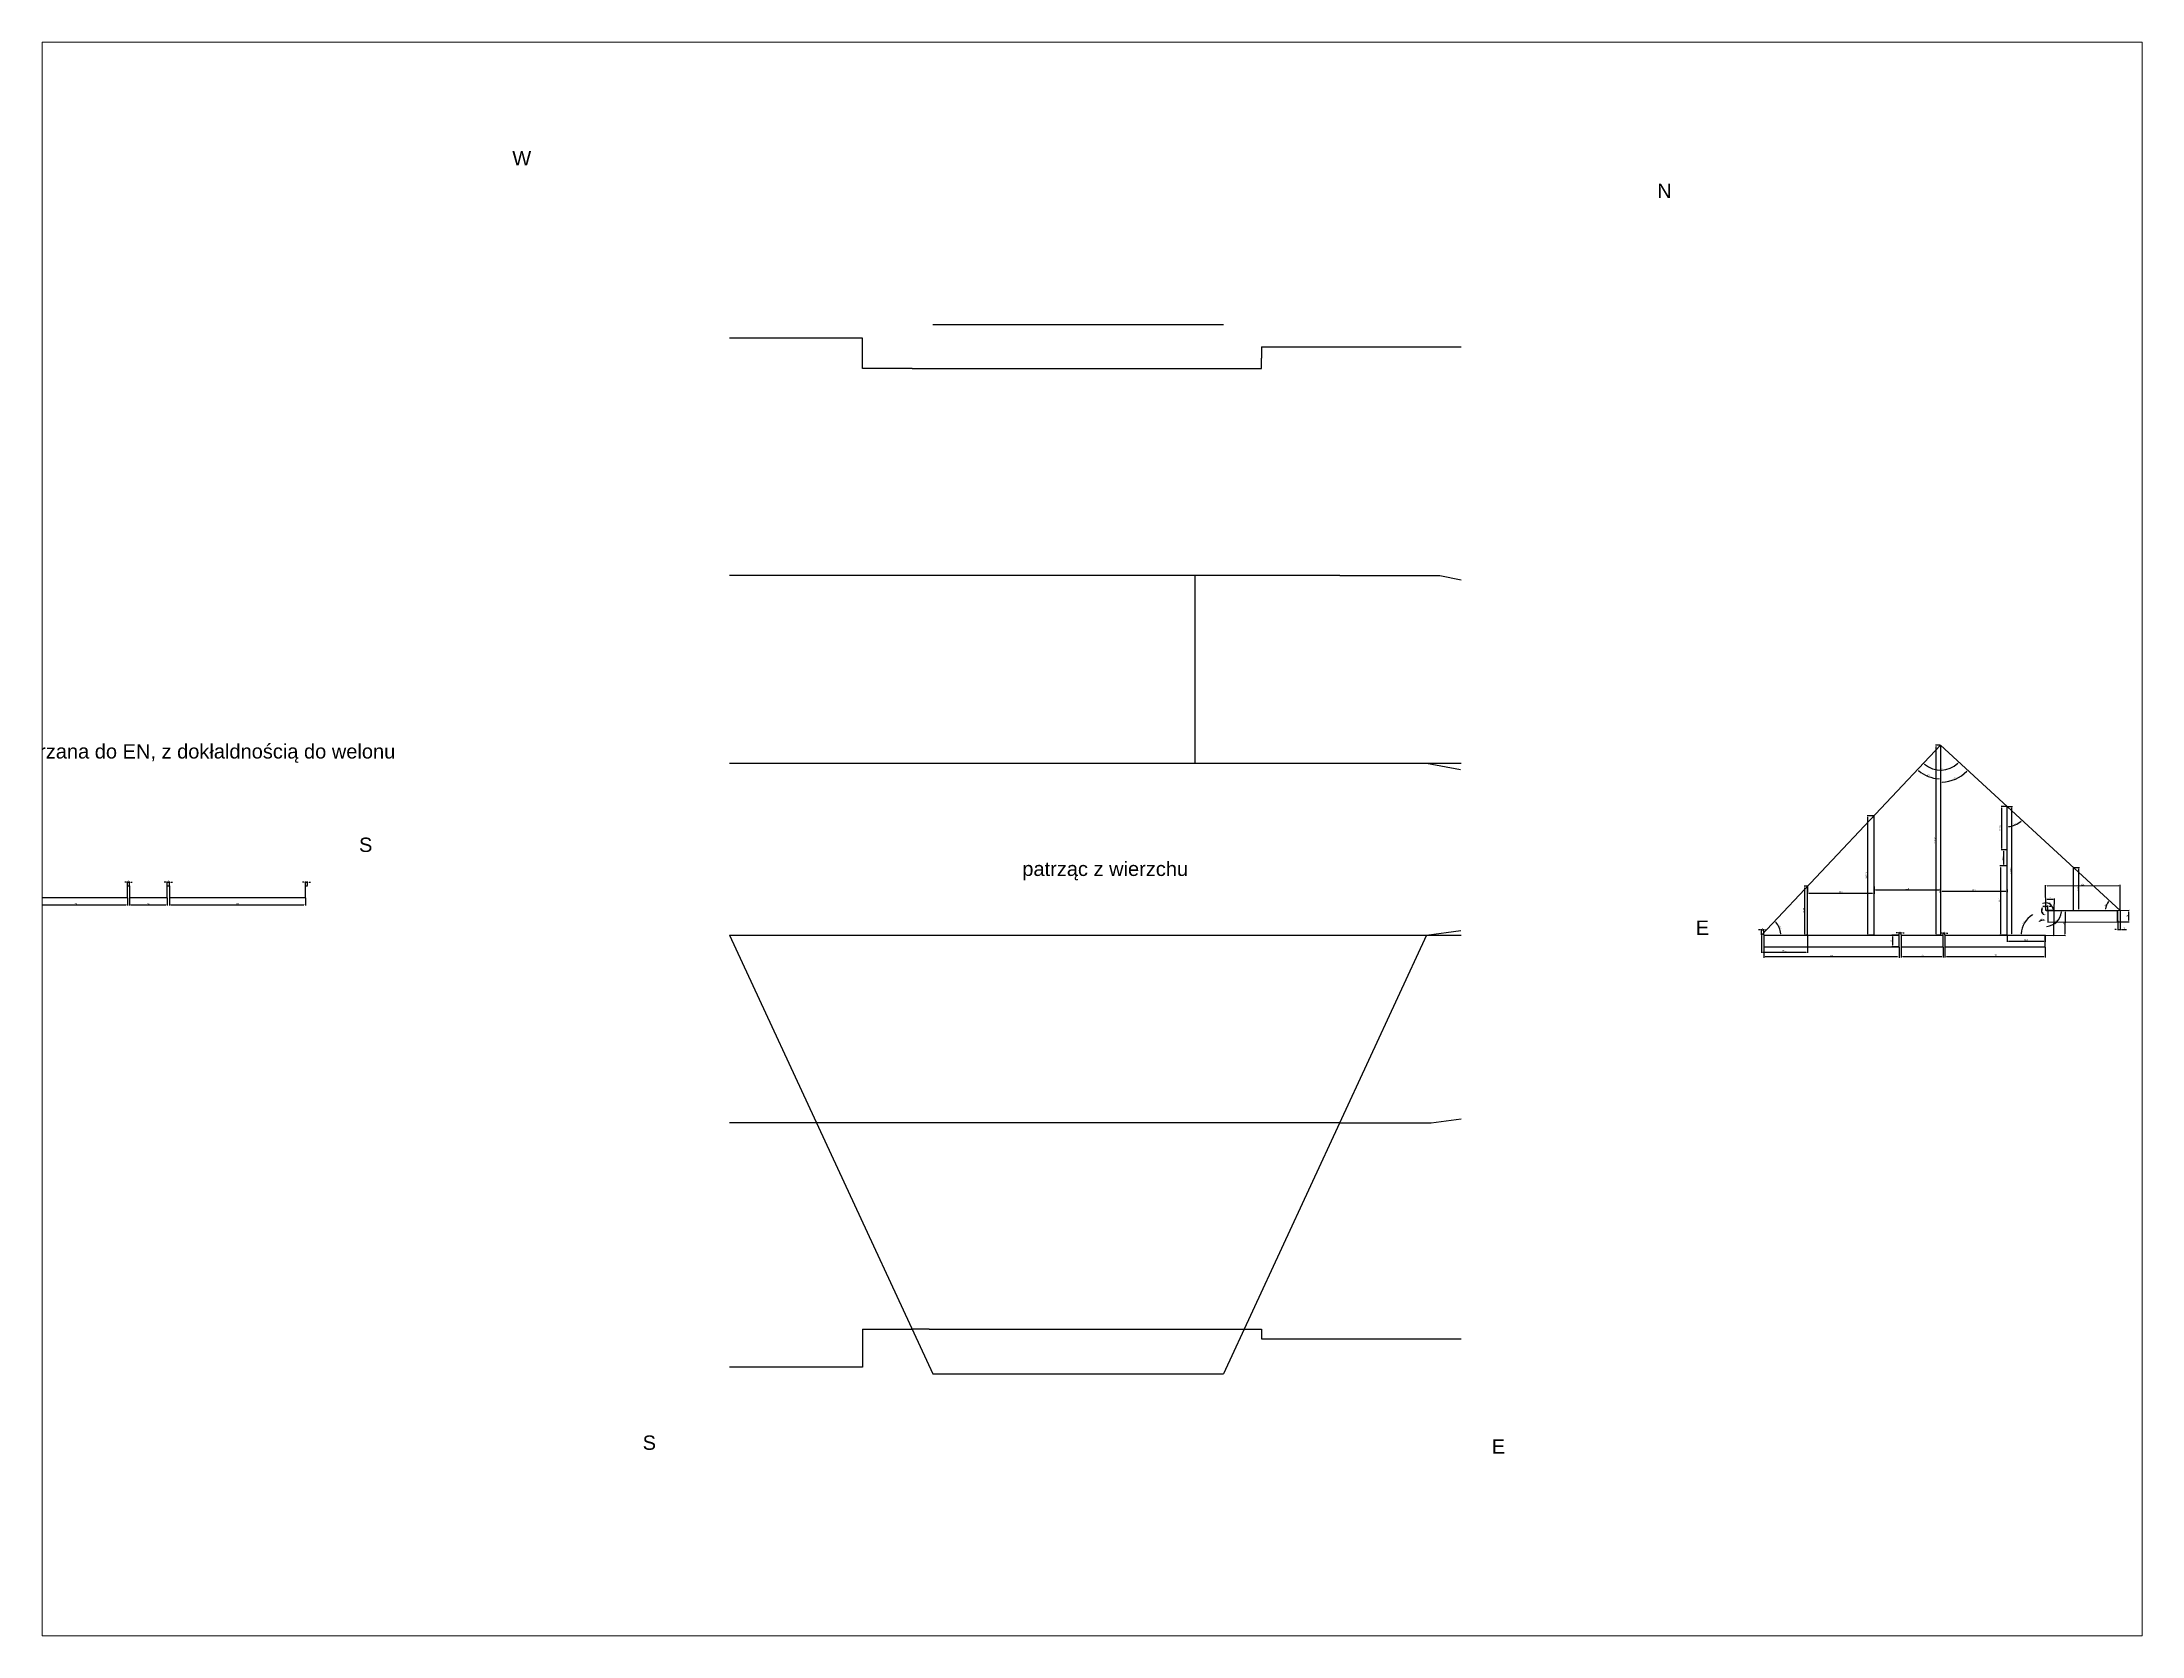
# Paper-space layout 'Layout2' of a CAD drawing. Header units: millimetres. Extents: x 26 to 231, y 20 to 176.
# The model-space entities are those that its viewports show. They can reach past a viewport. Long polylines and large blocks are cut down to what shows.
import ezdxf

# ---------------------------------------------------------------- set-up
doc = ezdxf.new("R2010")
doc.units = ezdxf.units.MM
for name, color, linetype in [('kalenica główna', 70, 'Continuous'), ('kalenice2', 130, 'Continuous'), ('linia zalamania', 84, 'Continuous'), ('literki', 7, 'Continuous')]:
    doc.layers.add(name, color=color, linetype=linetype)
for name, color, linetype, transparency in [('obecna przycieta szmata', 211, 'Continuous', 0.6), ('szwy5.e', 170, 'Continuous', 0.6), ('szwy5.e - wymiary', 150, 'Continuous', 0.6), ('szwy5.w', 170, 'Continuous', 0.6), ('szwy5.w-wymiary', 150, 'Continuous', 0.6)]:
    doc.layers.add(name, color=color, linetype=linetype, transparency=transparency)
doc.styles.get("Standard").update_dxf_attribs({"font": 'arial.ttf'})
doc.dimstyles.new('ISO-25', dxfattribs={"dimtxt": 2.5, "dimasz": 2.5, "dimexe": 1.25, "dimexo": 0.625, "dimtad": 1, "dimtxsty": 'Standard', "dimcen": 2.5, "dimadec": 0, "dimazin": 0, "dimtfac": 1, "dimtmove": 0, "dimatfit": 3, "dimfxl": 1, "dimarcsym": 0})

# ---------------------------------------------------------------- blocks, each defined once
blk = doc.blocks.new('*D203')
at = {"layer": 'szwy5.e - wymiary', "color": 0, "lineweight": -2, "transparency": 16777216}
blk.add_arc((2295, 0), 41.9, 122.2703, 176.5798, dxfattribs=at)
at = {"layer": 'szwy5.e - wymiary', "color": 0, "transparency": 16777216}
for points in [[(2272.4, 35.8), (2272.8, 35.1), (2274.8, 36.7)], [(2253.6, 2.5), (2252.8, 2.5), (2253.1, 0)]]:
    blk.add_solid(points, dxfattribs=at)
at = {"layer": 'szwy5.e - wymiary', "color": 0, "transparency": 16777216, "insert": (2257.3, 22.3), "char_height": 2.5, "attachment_point": 5, "rotation": 59.4251}
blk.add_mtext('61°', dxfattribs=at)
blk = doc.blocks.new('*D204')
at = {"layer": 'szwy5.e - wymiary', "color": 0, "lineweight": -2, "transparency": 16777216}
blk.add_arc((2295, 0), 26.3, 94.4434, 113.3933, dxfattribs=at)
at = {"layer": 'szwy5.e - wymiary', "color": 0, "transparency": 16777216}
for points in [[(2284.8, 23.7), (2284.4, 24.5), (2282.3, 23)], [(2293, 26.6), (2293, 25.8), (2295.5, 26.3)]]:
    blk.add_solid(points, dxfattribs=at)
at = {"layer": 'szwy5.e - wymiary', "color": 0, "transparency": 16777216, "insert": (2288.2, 27.3), "char_height": 2.5, "attachment_point": 5, "rotation": 13.9183}
blk.add_mtext('30°', dxfattribs=at)
blk = doc.blocks.new('*D205')
at = {"layer": 'szwy5.e - wymiary', "color": 0, "lineweight": -2, "transparency": 16777216}
blk.add_arc((2295.8, 43), 7.47, 141.7213, 249.709, dxfattribs=at)
at = {"layer": 'szwy5.e - wymiary', "color": 0, "transparency": 16777216}
for points in [[(2289.6, 47.9), (2290.2, 47.3), (2291.8, 49.3)], [(2293.2, 36.4), (2293.1, 35.6), (2295.6, 35.5)]]:
    blk.add_solid(points, dxfattribs=at)
at = {"layer": 'szwy5.e - wymiary', "color": 0, "transparency": 16777216, "insert": (2290.4, 41.5), "char_height": 2.5, "attachment_point": 5, "rotation": 285.7151}
blk.add_mtext('147°', dxfattribs=at)
blk = doc.blocks.new('*D206')
at = {"layer": 'szwy5.e - wymiary', "color": 0, "lineweight": -2, "transparency": 16777216}
blk.add_arc((2295.8, 43), 13.3, 10.9513, 111.6434, dxfattribs=at)
at = {"layer": 'szwy5.e - wymiary', "color": 0, "transparency": 16777216}
for points in [[(2291.1, 55), (2290.7, 55.7), (2288.6, 54.2)], [(2309.2, 45.6), (2308.4, 45.5), (2309, 43)]]:
    blk.add_solid(points, dxfattribs=at)
at = {"layer": 'szwy5.e - wymiary', "color": 0, "transparency": 16777216, "insert": (2303, 56.3), "char_height": 2.5, "attachment_point": 5, "rotation": 331.2974}
blk.add_mtext('122°', dxfattribs=at)
blk = doc.blocks.new('*D208')
at = {"layer": 'szwy5.e - wymiary', "color": 0, "lineweight": -2, "transparency": 16777216}
blk.add_arc((2425.8, 43.3), 25.5, 143.0363, 174.526, dxfattribs=at)
at = {"layer": 'szwy5.e - wymiary', "color": 0, "transparency": 16777216}
for points in [[(2400.8, 45.7), (2400, 45.8), (2400.3, 43.3)], [(2405.1, 58.9), (2405.7, 58.4), (2407, 60.6)]]:
    blk.add_solid(points, dxfattribs=at)
at = {"layer": 'szwy5.e - wymiary', "color": 0, "transparency": 16777216, "insert": (2400.2, 53.2), "char_height": 2.5, "attachment_point": 5, "rotation": 68.7811}
blk.add_mtext('43°', dxfattribs=at)
blk = doc.blocks.new('*D209')
at = {"layer": 'szwy5.e - wymiary', "color": 0, "lineweight": -2, "transparency": 16777216}
blk.add_arc((1800, 0), 33.9, 4.2294, 42.4415, dxfattribs=at)
at = {"layer": 'szwy5.e - wymiary', "color": 0, "transparency": 16777216}
for points in [[(1824.7, 22.6), (1825.3, 23.2), (1823.2, 24.6)], [(1834.2, 2.5), (1833.4, 2.5), (1833.9, 0)]]:
    blk.add_solid(points, dxfattribs=at)
at = {"layer": 'szwy5.e - wymiary', "color": 0, "transparency": 16777216, "insert": (1832.8, 14.2), "char_height": 2.5, "attachment_point": 5, "rotation": 293.3355}
blk.add_mtext('47°', dxfattribs=at)
blk = doc.blocks.new('*D210')
at = {"layer": 'szwy5.e - wymiary', "color": 0, "lineweight": -2, "transparency": 16777216}
blk.add_arc((2112.5, 331.3), 43.5, 229.9614, 314.1207, dxfattribs=at)
at = {"layer": 'szwy5.e - wymiary', "color": 0, "transparency": 16777216}
for points in [[(2084.2, 297.6), (2084.8, 298.3), (2082.6, 299.6)], [(2142.5, 300.3), (2143.1, 299.7), (2144.6, 301.8)]]:
    blk.add_solid(points, dxfattribs=at)
at = {"layer": 'szwy5.e - wymiary', "color": 0, "transparency": 16777216, "insert": (2114, 289.7), "char_height": 2.5, "attachment_point": 5, "rotation": 2.0411}
blk.add_mtext('91°', dxfattribs=at)
blk = doc.blocks.new('*D211')
at = {"layer": 'szwy5.e - wymiary', "color": 0, "lineweight": -2, "transparency": 16777216}
blk.add_arc((2112.5, 331.3), 58.5, 229.119, 267.5519, dxfattribs=at)
at = {"layer": 'szwy5.e - wymiary', "color": 0, "transparency": 16777216}
for points in [[(2073.9, 286.7), (2074.5, 287.3), (2072.3, 288.7)], [(2110, 273.2), (2110, 272.4), (2112.5, 272.8)]]:
    blk.add_solid(points, dxfattribs=at)
at = {"layer": 'szwy5.e - wymiary', "color": 0, "transparency": 16777216, "insert": (2091.6, 278.7), "char_height": 2.5, "attachment_point": 5, "rotation": 338.3355}
blk.add_mtext('43°', dxfattribs=at)
blk = doc.blocks.new('*D212')
at = {"layer": 'szwy5.e - wymiary', "color": 0, "lineweight": -2, "transparency": 16777216}
blk.add_arc((2228.5, 224.7), 35.4, 274.0487, 313.3625, dxfattribs=at)
at = {"layer": 'szwy5.e - wymiary', "color": 0, "transparency": 16777216}
for points in [[(2231, 188.9), (2231, 189.8), (2228.5, 189.3)], [(2252.5, 199.2), (2253.1, 198.6), (2254.6, 200.7)]]:
    blk.add_solid(points, dxfattribs=at)
at = {"layer": 'szwy5.e - wymiary', "color": 0, "transparency": 16777216, "insert": (2242, 194), "char_height": 2.5, "attachment_point": 5, "rotation": 23.7056}
blk.add_mtext('47°', dxfattribs=at)
blk = doc.blocks.new('*D213')
at = {"layer": 'szwy5.e - wymiary', "color": 0, "lineweight": -2, "transparency": 16777216}
blk.add_arc((2112.5, 331.3), 64.5, 272.2203, 315.191, dxfattribs=at)
at = {"layer": 'szwy5.e - wymiary', "color": 0, "transparency": 16777216}
for points in [[(2115, 266.4), (2115, 267.2), (2112.5, 266.8)], [(2158, 286.1), (2158.6, 285.5), (2160, 287.6)]]:
    blk.add_solid(points, dxfattribs=at)
at = {"layer": 'szwy5.e - wymiary', "color": 0, "transparency": 16777216, "insert": (2137.7, 273.9), "char_height": 2.5, "attachment_point": 5, "rotation": 23.7056}
blk.add_mtext('47°', dxfattribs=at)
blk = doc.blocks.new('*D214')
at = {"layer": 'szwy5.e - wymiary', "color": 0, "lineweight": -2, "transparency": 16777216}
blk.add_arc((2295.8, 43), 27.6, 274.1834, 354.9542, dxfattribs=at)
at = {"layer": 'szwy5.e - wymiary', "color": 0, "transparency": 16777216}
for points in [[(2322.8, 40.6), (2323.6, 40.6), (2323.3, 43.1)], [(2297.8, 15.1), (2297.8, 15.9), (2295.3, 15.4)]]:
    blk.add_solid(points, dxfattribs=at)
at = {"layer": 'szwy5.e - wymiary', "color": 0, "transparency": 16777216, "insert": (2313.8, 24.7), "char_height": 2.5, "attachment_point": 5, "rotation": 44.5688}
blk.add_mtext('91°', dxfattribs=at)
blk = doc.blocks.new('*D216')
at = {"layer": 'szwy5.e - wymiary', "color": 0, "lineweight": -2, "transparency": 16777216}
for p, q in [((2295.8, 43.6), (2296.1, 64.2)), ((2298.6, 62.9), (2308.6, 62.8)), ((2310.8, 43.7), (2311.1, 64))]:
    blk.add_line(p, q, dxfattribs=at)
at = {"layer": 'szwy5.e - wymiary', "color": 0, "transparency": 16777216}
for points in [[(2298.6, 63.4), (2298.6, 62.5), (2296.1, 63)], [(2308.6, 63.2), (2308.6, 62.3), (2311.1, 62.7)]]:
    blk.add_solid(points, dxfattribs=at)
at = {"layer": 'szwy5.e - wymiary', "color": 0, "transparency": 16777216, "insert": (2303.6, 64.7), "char_height": 2.5, "attachment_point": 5, "rotation": 358.9866}
blk.add_mtext('15', dxfattribs=at)
blk = doc.blocks.new('*D217')
at = {"layer": 'szwy5.e - wymiary', "color": 0, "lineweight": -2, "transparency": 16777216}
for p, q in [((2295.8, 43.6), (2295.6, 87.5)), ((2298.1, 86.3), (2423.1, 86.6)), ((2425.8, 44), (2425.6, 87.9))]:
    blk.add_line(p, q, dxfattribs=at)
at = {"layer": 'szwy5.e - wymiary', "color": 0, "transparency": 16777216}
for points in [[(2298.1, 86.7), (2298.1, 85.8), (2295.6, 86.3)], [(2423.1, 87), (2423.1, 86.2), (2425.6, 86.6)]]:
    blk.add_solid(points, dxfattribs=at)
at = {"layer": 'szwy5.e - wymiary', "color": 0, "transparency": 16777216, "insert": (2360.6, 88.3), "char_height": 2.5, "attachment_point": 5, "rotation": 0.151}
blk.add_mtext('130', dxfattribs=at)
blk = doc.blocks.new('*D218')
at = {"layer": 'szwy5.e - wymiary', "color": 0, "lineweight": -2, "transparency": 16777216}
for p, q in [((2421.3, 42.7), (2421.4, 8.8)), ((2425.8, 42.7), (2425.9, 8.9)), ((2418.8, 10.1), (2416.3, 10.1)), ((2421.3, 10.1), (2425.8, 10.1)), ((2428.3, 10.1), (2436.8, 10.1))]:
    blk.add_line(p, q, dxfattribs=at)
at = {"layer": 'szwy5.e - wymiary', "color": 0, "transparency": 16777216}
for points in [[(2418.8, 10.5), (2418.8, 9.7), (2421.3, 10.1)], [(2428.3, 10.5), (2428.3, 9.7), (2425.8, 10.1)]]:
    blk.add_solid(points, dxfattribs=at)
at = {"layer": 'szwy5.e - wymiary', "color": 0, "transparency": 16777216, "insert": (2433.8, 12.3), "char_height": 2.5, "attachment_point": 5, "rotation": 0.151}
blk.add_mtext('4,5', dxfattribs=at)
blk = doc.blocks.new('*D219')
at = {"layer": 'szwy5.e - wymiary', "color": 0, "lineweight": -2, "transparency": 16777216}
for p, q in [((2293.2, 50.3), (2290.7, 50.3)), ((2295.8, 43.6), (2295.7, 51.6)), ((2295.7, 50.4), (2299.7, 50.4)), ((2299.8, 43.6), (2299.7, 51.6)), ((2302.2, 50.4), (2304.7, 50.4))]:
    blk.add_line(p, q, dxfattribs=at)
at = {"layer": 'szwy5.e - wymiary', "color": 0, "transparency": 16777216}
for points in [[(2293.2, 50.8), (2293.2, 49.9), (2295.7, 50.4)], [(2302.2, 50.8), (2302.2, 50), (2299.7, 50.4)]]:
    blk.add_solid(points, dxfattribs=at)
at = {"layer": 'szwy5.e - wymiary', "color": 0, "transparency": 16777216, "insert": (2297.7, 52.2), "char_height": 2.5, "attachment_point": 5, "rotation": 0.151}
blk.add_mtext('4', dxfattribs=at)
blk = doc.blocks.new('*D220')
at = {"layer": 'szwy5.e - wymiary', "color": 0, "lineweight": -2, "transparency": 16777216}
for p, q in [((2421.9, 43.3), (2441.6, 43.4)), ((2440.4, 40.9), (2440.4, 25.9)), ((2421.9, 23.3), (2441.7, 23.4))]:
    blk.add_line(p, q, dxfattribs=at)
at = {"layer": 'szwy5.e - wymiary', "color": 0, "transparency": 16777216}
for points in [[(2439.9, 40.9), (2440.8, 40.9), (2440.4, 43.4)], [(2440, 25.9), (2440.8, 25.9), (2440.4, 23.4)]]:
    blk.add_solid(points, dxfattribs=at)
at = {"layer": 'szwy5.e - wymiary', "color": 0, "transparency": 16777216, "insert": (2438.5, 33.4), "char_height": 2.5, "attachment_point": 5, "rotation": 90.151}
blk.add_mtext('20', dxfattribs=at)
blk = doc.blocks.new('*D221')
at = {"layer": 'szwy5.e - wymiary', "color": 0, "lineweight": -2, "transparency": 16777216}
for p, q in [((2039.4, 0), (2027.4, 0)), ((2039.4, -20), (2027.4, -20)), ((2028.7, -2.5), (2028.7, -17.5))]:
    blk.add_line(p, q, dxfattribs=at)
at = {"layer": 'szwy5.e - wymiary', "color": 0, "transparency": 16777216}
for points in [[(2028.3, -2.5), (2029.1, -2.5), (2028.7, 0)], [(2028.3, -17.5), (2029.1, -17.5), (2028.7, -20)]]:
    blk.add_solid(points, dxfattribs=at)
at = {"layer": 'szwy5.e - wymiary', "color": 0, "transparency": 16777216, "insert": (2026.8, -10), "char_height": 2.5, "attachment_point": 5, "rotation": 90}
blk.add_mtext('20', dxfattribs=at)
blk = doc.blocks.new('*D222')
at = {"layer": 'szwy5.e - wymiary', "color": 0, "lineweight": -2, "transparency": 16777216}
for p, q in [((2037.5, 4.3), (2035, 4.3)), ((2040, 0.6), (2040, 5.5)), ((2040, 4.3), (2044, 4.3)), ((2044, 0.6), (2044, 5.5)), ((2046.5, 4.3), (2049, 4.3))]:
    blk.add_line(p, q, dxfattribs=at)
at = {"layer": 'szwy5.e - wymiary', "color": 0, "transparency": 16777216}
for points in [[(2037.5, 4.7), (2037.5, 3.9), (2040, 4.3)], [(2046.5, 4.7), (2046.5, 3.9), (2044, 4.3)]]:
    blk.add_solid(points, dxfattribs=at)
at = {"layer": 'szwy5.e - wymiary', "color": 0, "transparency": 16777216, "insert": (2042, 6.2), "char_height": 2.5, "attachment_point": 5}
blk.add_mtext('4', dxfattribs=at)
blk = doc.blocks.new('*D223')
at = {"layer": 'szwy5.e - wymiary', "color": 0, "lineweight": -2, "transparency": 16777216}
for p, q in [((2114.5, 3.8), (2112, 3.8)), ((2117, 0.6), (2117, 5)), ((2117, 3.8), (2120, 3.8)), ((2120, 0.6), (2120, 5)), ((2122.5, 3.8), (2125, 3.8))]:
    blk.add_line(p, q, dxfattribs=at)
at = {"layer": 'szwy5.e - wymiary', "color": 0, "transparency": 16777216}
for points in [[(2114.5, 4.2), (2114.5, 3.3), (2117, 3.8)], [(2122.5, 4.2), (2122.5, 3.3), (2120, 3.8)]]:
    blk.add_solid(points, dxfattribs=at)
at = {"layer": 'szwy5.e - wymiary', "color": 0, "transparency": 16777216, "insert": (2118.5, 5.7), "char_height": 2.5, "attachment_point": 5}
blk.add_mtext('3', dxfattribs=at)
blk = doc.blocks.new('*D224')
at = {"layer": 'szwy5.e - wymiary', "color": 0, "lineweight": -2, "transparency": 16777216}
for p, q in [((1797.5, 9.5), (1795, 9.5)), ((1800, 0.6), (1800, 10.8)), ((1800, 9.5), (1804, 9.5)), ((1804, 0.6), (1804, 10.8)), ((1806.5, 9.5), (1809, 9.5))]:
    blk.add_line(p, q, dxfattribs=at)
at = {"layer": 'szwy5.e - wymiary', "color": 0, "transparency": 16777216}
for points in [[(1797.5, 10), (1797.5, 9.1), (1800, 9.5)], [(1806.5, 10), (1806.5, 9.1), (1804, 9.5)]]:
    blk.add_solid(points, dxfattribs=at)
at = {"layer": 'szwy5.e - wymiary', "color": 0, "transparency": 16777216, "insert": (1802, 11.4), "char_height": 2.5, "attachment_point": 5}
blk.add_mtext('4', dxfattribs=at)
blk = doc.blocks.new('*D225')
at = {"layer": 'szwy5.e - wymiary', "color": 0, "lineweight": -2, "transparency": 16777216}
for p, q in [((1800, -0.6), (1800, -30.6)), ((1802.5, -29.3), (1878, -29.3)), ((1880.5, -0.6), (1880.5, -30.6))]:
    blk.add_line(p, q, dxfattribs=at)
at = {"layer": 'szwy5.e - wymiary', "color": 0, "transparency": 16777216}
for points in [[(1802.5, -28.9), (1802.5, -29.8), (1800, -29.3)], [(1878, -28.9), (1878, -29.8), (1880.5, -29.3)]]:
    blk.add_solid(points, dxfattribs=at)
at = {"layer": 'szwy5.e - wymiary', "color": 0, "transparency": 16777216, "insert": (1840.3, -27.2), "char_height": 2.5, "attachment_point": 5}
blk.add_mtext('80,5', dxfattribs=at)
blk = doc.blocks.new('*D226')
at = {"layer": 'szwy5.e - wymiary', "color": 0, "lineweight": -2, "transparency": 16777216}
for p, q in [((1804, -20.6), (1804, -39.2)), ((2040, -20.6), (2040, -39.2)), ((2037.5, -37.9), (1806.5, -37.9))]:
    blk.add_line(p, q, dxfattribs=at)
at = {"layer": 'szwy5.e - wymiary', "color": 0, "transparency": 16777216}
for points in [[(1806.5, -37.5), (1806.5, -38.3), (1804, -37.9)], [(2037.5, -37.5), (2037.5, -38.3), (2040, -37.9)]]:
    blk.add_solid(points, dxfattribs=at)
at = {"layer": 'szwy5.e - wymiary', "color": 0, "transparency": 16777216, "insert": (1922, -36), "char_height": 2.5, "attachment_point": 5}
blk.add_mtext('236', dxfattribs=at)
blk = doc.blocks.new('*D227')
at = {"layer": 'szwy5.e - wymiary', "color": 0, "lineweight": -2, "transparency": 16777216}
for p, q in [((2044, -20.6), (2044, -38.6)), ((2117, -20.6), (2117, -38.6)), ((2046.5, -37.4), (2114.5, -37.4))]:
    blk.add_line(p, q, dxfattribs=at)
at = {"layer": 'szwy5.e - wymiary', "color": 0, "transparency": 16777216}
for points in [[(2046.5, -36.9), (2046.5, -37.8), (2044, -37.4)], [(2114.5, -36.9), (2114.5, -37.8), (2117, -37.4)]]:
    blk.add_solid(points, dxfattribs=at)
at = {"layer": 'szwy5.e - wymiary', "color": 0, "transparency": 16777216, "insert": (2080.5, -35.5), "char_height": 2.5, "attachment_point": 5}
blk.add_mtext('73', dxfattribs=at)
blk = doc.blocks.new('*D228')
at = {"layer": 'szwy5.e - wymiary', "color": 0, "lineweight": -2, "transparency": 16777216}
for p, q in [((2120, -20.6), (2120, -38.6)), ((2295, -20.6), (2295, -38.6)), ((2122.5, -37.3), (2292.5, -37.3))]:
    blk.add_line(p, q, dxfattribs=at)
at = {"layer": 'szwy5.e - wymiary', "color": 0, "transparency": 16777216}
for points in [[(2122.5, -36.9), (2122.5, -37.7), (2120, -37.3)], [(2292.5, -36.9), (2292.5, -37.7), (2295, -37.3)]]:
    blk.add_solid(points, dxfattribs=at)
at = {"layer": 'szwy5.e - wymiary', "color": 0, "transparency": 16777216, "insert": (2207.5, -35.4), "char_height": 2.5, "attachment_point": 5}
blk.add_mtext('175', dxfattribs=at)
blk = doc.blocks.new('*D229')
at = {"layer": 'szwy5.e - wymiary', "color": 0, "lineweight": -2, "transparency": 16777216}
for p, q in [((1880.5, 84.7), (1880.5, 72.2)), ((1883, 73.5), (1994, 73.5)), ((1996.5, 84.7), (1996.5, 72.2))]:
    blk.add_line(p, q, dxfattribs=at)
at = {"layer": 'szwy5.e - wymiary', "color": 0, "transparency": 16777216}
for points in [[(1883, 73.9), (1883, 73.1), (1880.5, 73.5)], [(1994, 73.9), (1994, 73.1), (1996.5, 73.5)]]:
    blk.add_solid(points, dxfattribs=at)
at = {"layer": 'szwy5.e - wymiary', "color": 0, "transparency": 16777216, "insert": (1938.5, 75.4), "char_height": 2.5, "attachment_point": 5}
blk.add_mtext('116', dxfattribs=at)
blk = doc.blocks.new('*D230')
at = {"layer": 'szwy5.e - wymiary', "color": 0, "lineweight": -2, "transparency": 16777216}
for p, q in [((1996.5, 74.1), (1996.5, 80.6)), ((1999, 79.4), (2110, 79.4)), ((2112.5, 74.1), (2112.5, 80.6))]:
    blk.add_line(p, q, dxfattribs=at)
at = {"layer": 'szwy5.e - wymiary', "color": 0, "transparency": 16777216}
for points in [[(1999, 79.8), (1999, 79), (1996.5, 79.4)], [(2110, 79.8), (2110, 79), (2112.5, 79.4)]]:
    blk.add_solid(points, dxfattribs=at)
at = {"layer": 'szwy5.e - wymiary', "color": 0, "transparency": 16777216, "insert": (2054.5, 81.3), "char_height": 2.5, "attachment_point": 5}
blk.add_mtext('116', dxfattribs=at)
blk = doc.blocks.new('*D231')
at = {"layer": 'szwy5.e - wymiary', "color": 0, "lineweight": -2, "transparency": 16777216}
for p, q in [((2228.5, -0.6), (2228.5, -11.8)), ((2231, -10.6), (2292.5, -10.6)), ((2295, -0.6), (2295, -11.8))]:
    blk.add_line(p, q, dxfattribs=at)
at = {"layer": 'szwy5.e - wymiary', "color": 0, "transparency": 16777216}
for points in [[(2231, -10.1), (2231, -11), (2228.5, -10.6)], [(2292.5, -10.1), (2292.5, -11), (2295, -10.6)]]:
    blk.add_solid(points, dxfattribs=at)
at = {"layer": 'szwy5.e - wymiary', "color": 0, "transparency": 16777216, "insert": (2261.8, -8.4), "char_height": 2.5, "attachment_point": 5}
blk.add_mtext('66,5', dxfattribs=at)
blk = doc.blocks.new('*D232')
at = {"layer": 'szwy5.e - wymiary', "color": 0, "lineweight": -2, "transparency": 16777216}
for p, q in [((2112.5, 80), (2112.5, 75.3)), ((2115, 76.6), (2226, 76.6)), ((2228.5, 80), (2228.5, 75.3))]:
    blk.add_line(p, q, dxfattribs=at)
at = {"layer": 'szwy5.e - wymiary', "color": 0, "transparency": 16777216}
for points in [[(2115, 77), (2115, 76.2), (2112.5, 76.6)], [(2226, 77), (2226, 76.2), (2228.5, 76.6)]]:
    blk.add_solid(points, dxfattribs=at)
at = {"layer": 'szwy5.e - wymiary', "color": 0, "transparency": 16777216, "insert": (2170.5, 78.5), "char_height": 2.5, "attachment_point": 5}
blk.add_mtext('116', dxfattribs=at)
blk = doc.blocks.new('*D233')
at = {"layer": 'szwy5.e - wymiary', "color": 0, "lineweight": -2, "transparency": 16777216}
for p, q in [((2227.9, 120.7), (2216, 120.7)), ((2217.2, 118.2), (2217.2, 2.5)), ((2227.9, 0), (2216, 0))]:
    blk.add_line(p, q, dxfattribs=at)
at = {"layer": 'szwy5.e - wymiary', "color": 0, "transparency": 16777216}
for points in [[(2216.8, 118.2), (2217.6, 118.2), (2217.2, 120.7)], [(2216.8, 2.5), (2217.6, 2.5), (2217.2, 0)]]:
    blk.add_solid(points, dxfattribs=at)
at = {"layer": 'szwy5.e - wymiary', "color": 0, "transparency": 16777216, "insert": (2215.1, 60.4), "char_height": 2.5, "attachment_point": 5, "rotation": 90}
blk.add_mtext('120,71', dxfattribs=at)
blk = doc.blocks.new('*D234')
at = {"layer": 'szwy5.e - wymiary', "color": 0, "lineweight": -2, "transparency": 16777216}
for p, q in [((2227.9, 148.8), (2221.8, 148.8)), ((2227.9, 120.7), (2221.8, 120.7)), ((2223, 123.2), (2223, 146.3))]:
    blk.add_line(p, q, dxfattribs=at)
at = {"layer": 'szwy5.e - wymiary', "color": 0, "transparency": 16777216}
for points in [[(2222.6, 146.3), (2223.4, 146.3), (2223, 148.8)], [(2222.6, 123.2), (2223.4, 123.2), (2223, 120.7)]]:
    blk.add_solid(points, dxfattribs=at)
at = {"layer": 'szwy5.e - wymiary', "color": 0, "transparency": 16777216, "insert": (2220.9, 134.8), "char_height": 2.5, "attachment_point": 5, "rotation": 90}
blk.add_mtext('28,09', dxfattribs=at)
blk = doc.blocks.new('*D235')
at = {"layer": 'szwy5.e - wymiary', "color": 0, "lineweight": -2, "transparency": 16777216}
for p, q in [((2227.9, 224.7), (2218, 224.7)), ((2219.3, 151.3), (2219.3, 222.2)), ((2227.9, 148.8), (2218, 148.8))]:
    blk.add_line(p, q, dxfattribs=at)
at = {"layer": 'szwy5.e - wymiary', "color": 0, "transparency": 16777216}
for points in [[(2218.8, 222.2), (2219.7, 222.2), (2219.3, 224.7)], [(2218.8, 151.3), (2219.7, 151.3), (2219.3, 148.8)]]:
    blk.add_solid(points, dxfattribs=at)
at = {"layer": 'szwy5.e - wymiary', "color": 0, "transparency": 16777216, "insert": (2217.1, 186.7), "char_height": 2.5, "attachment_point": 5, "rotation": 90}
blk.add_mtext('75,85', dxfattribs=at)
blk = doc.blocks.new('*D236')
at = {"layer": 'szwy5.e - wymiary', "color": 0, "lineweight": -2, "transparency": 16777216}
for p, q in [((2345.1, 118), (2355, 118)), ((2353.8, 45.6), (2353.8, 115.5)), ((2345.1, 43.1), (2355, 43.1))]:
    blk.add_line(p, q, dxfattribs=at)
at = {"layer": 'szwy5.e - wymiary', "color": 0, "transparency": 16777216}
for points in [[(2353.4, 115.5), (2354.2, 115.5), (2353.8, 118)], [(2353.4, 45.6), (2354.2, 45.6), (2353.8, 43.1)]]:
    blk.add_solid(points, dxfattribs=at)
at = {"layer": 'szwy5.e - wymiary', "color": 0, "transparency": 16777216, "insert": (2351.7, 80.6), "char_height": 2.5, "attachment_point": 5, "rotation": 90}
blk.add_mtext('74,91', dxfattribs=at)
blk = doc.blocks.new('*D237')
at = {"layer": 'szwy5.e - wymiary', "color": 0, "lineweight": -2, "transparency": 16777216}
for p, q in [((2229.1, 224.7), (2238.2, 224.7)), ((2237, 2.5), (2237, 222.2)), ((2229.1, 0), (2238.2, 0))]:
    blk.add_line(p, q, dxfattribs=at)
at = {"layer": 'szwy5.e - wymiary', "color": 0, "transparency": 16777216}
for points in [[(2236.6, 222.2), (2237.4, 222.2), (2237, 224.7)], [(2236.6, 2.5), (2237.4, 2.5), (2237, 0)]]:
    blk.add_solid(points, dxfattribs=at)
at = {"layer": 'szwy5.e - wymiary', "color": 0, "transparency": 16777216, "insert": (2234.8, 112.3), "char_height": 2.5, "attachment_point": 5, "rotation": 90}
blk.add_mtext('224,65', dxfattribs=at)
blk = doc.blocks.new('*D238')
at = {"layer": 'szwy5.e - wymiary', "color": 0, "lineweight": -2, "transparency": 16777216}
for p, q in [((2111.9, 331.3), (2103.7, 331.3)), ((2105, 2.5), (2105, 328.8)), ((2111.9, 0), (2103.7, 0))]:
    blk.add_line(p, q, dxfattribs=at)
at = {"layer": 'szwy5.e - wymiary', "color": 0, "transparency": 16777216}
for points in [[(2104.6, 328.8), (2105.4, 328.8), (2105, 331.3)], [(2104.6, 2.5), (2105.4, 2.5), (2105, 0)]]:
    blk.add_solid(points, dxfattribs=at)
at = {"layer": 'szwy5.e - wymiary', "color": 0, "transparency": 16777216, "insert": (2102.9, 165.6), "char_height": 2.5, "attachment_point": 5, "rotation": 90}
blk.add_mtext('331,28', dxfattribs=at)
blk = doc.blocks.new('*D239')
at = {"layer": 'szwy5.e - wymiary', "color": 0, "lineweight": -2, "transparency": 16777216}
for p, q in [((1995.9, 208.3), (1984.4, 208.3)), ((1985.6, 2.5), (1985.6, 205.8)), ((1995.9, 0), (1984.4, 0))]:
    blk.add_line(p, q, dxfattribs=at)
at = {"layer": 'szwy5.e - wymiary', "color": 0, "transparency": 16777216}
for points in [[(1985.2, 205.8), (1986, 205.8), (1985.6, 208.3)], [(1985.2, 2.5), (1986, 2.5), (1985.6, 0)]]:
    blk.add_solid(points, dxfattribs=at)
at = {"layer": 'szwy5.e - wymiary', "color": 0, "transparency": 16777216, "insert": (1983.5, 104.2), "char_height": 2.5, "attachment_point": 5, "rotation": 90}
blk.add_mtext('208,31', dxfattribs=at)
blk = doc.blocks.new('*D240')
at = {"layer": 'szwy5.e - wymiary', "color": 0, "lineweight": -2, "transparency": 16777216}
for p, q in [((1879.9, 85.3), (1874.6, 85.3)), ((1875.8, 2.5), (1875.8, 82.8)), ((1879.9, 0), (1874.6, 0))]:
    blk.add_line(p, q, dxfattribs=at)
at = {"layer": 'szwy5.e - wymiary', "color": 0, "transparency": 16777216}
for points in [[(1875.4, 82.8), (1876.3, 82.8), (1875.8, 85.3)], [(1875.4, 2.5), (1876.3, 2.5), (1875.8, 0)]]:
    blk.add_solid(points, dxfattribs=at)
at = {"layer": 'szwy5.e - wymiary', "color": 0, "transparency": 16777216, "insert": (1873.7, 42.7), "char_height": 2.5, "attachment_point": 5, "rotation": 90}
blk.add_mtext('85,34', dxfattribs=at)
blk = doc.blocks.new('*D272')
at = {"layer": 'szwy5.e - wymiary', "color": 0, "lineweight": -2, "transparency": 16777216}
for p, q in [((2296.4, 43), (2331, 42.4)), ((2329.7, 39.9), (2329.1, 1.9)), ((2295.6, 0), (2330.3, -0.6))]:
    blk.add_line(p, q, dxfattribs=at)
at = {"layer": 'szwy5.e - wymiary', "color": 0, "transparency": 16777216}
for points in [[(2329.3, 39.9), (2330.1, 39.9), (2329.8, 42.4)], [(2328.6, 1.9), (2329.5, 1.9), (2329, -0.6)]]:
    blk.add_solid(points, dxfattribs=at)
at = {"layer": 'szwy5.e - wymiary', "color": 0, "transparency": 16777216, "insert": (2327.5, 20.9), "char_height": 2.5, "attachment_point": 5, "rotation": 88.9866}
blk.add_mtext('43', dxfattribs=at)
blk = doc.blocks.new('*D273')
at = {"layer": 'szwy5.w-wymiary', "color": 0, "lineweight": -2, "transparency": 16777216}
for p, q in [((-1230.8, 65.3), (-1230.8, 51.6)), ((-1228.3, 52.9), (-1052.3, 52.9)), ((-1049.8, 65.3), (-1049.8, 51.6))]:
    blk.add_line(p, q, dxfattribs=at)
at = {"layer": 'szwy5.w-wymiary', "color": 0, "transparency": 16777216}
for points in [[(-1228.3, 53.3), (-1228.3, 52.5), (-1230.8, 52.9)], [(-1052.3, 53.3), (-1052.3, 52.5), (-1049.8, 52.9)]]:
    blk.add_solid(points, dxfattribs=at)
at = {"layer": 'szwy5.w-wymiary', "color": 0, "transparency": 16777216, "insert": (-1140.3, 54.8), "char_height": 2.5, "attachment_point": 5}
blk.add_mtext('181', dxfattribs=at)
blk = doc.blocks.new('*D274')
at = {"layer": 'szwy5.w-wymiary', "color": 0, "lineweight": -2, "transparency": 16777216}
for p, q in [((-1046.8, 65.3), (-1046.8, 51.6)), ((-1044.3, 52.9), (-983.3, 52.9)), ((-980.8, 65.3), (-980.8, 51.6))]:
    blk.add_line(p, q, dxfattribs=at)
at = {"layer": 'szwy5.w-wymiary', "color": 0, "transparency": 16777216}
for points in [[(-1044.3, 53.3), (-1044.3, 52.5), (-1046.8, 52.9)], [(-983.3, 53.3), (-983.3, 52.5), (-980.8, 52.9)]]:
    blk.add_solid(points, dxfattribs=at)
at = {"layer": 'szwy5.w-wymiary', "color": 0, "transparency": 16777216, "insert": (-1013.8, 54.8), "char_height": 2.5, "attachment_point": 5}
blk.add_mtext('66', dxfattribs=at)
blk = doc.blocks.new('*D275')
at = {"layer": 'szwy5.w-wymiary', "color": 0, "lineweight": -2, "transparency": 16777216}
for p, q in [((-976.8, 65.3), (-976.8, 51.6)), ((-974.3, 52.9), (-742.3, 52.9)), ((-739.8, 65.3), (-739.8, 51.6))]:
    blk.add_line(p, q, dxfattribs=at)
at = {"layer": 'szwy5.w-wymiary', "color": 0, "transparency": 16777216}
for points in [[(-974.3, 53.3), (-974.3, 52.5), (-976.8, 52.9)], [(-742.3, 53.3), (-742.3, 52.5), (-739.8, 52.9)]]:
    blk.add_solid(points, dxfattribs=at)
at = {"layer": 'szwy5.w-wymiary', "color": 0, "transparency": 16777216, "insert": (-858.3, 54.8), "char_height": 2.5, "attachment_point": 5}
blk.add_mtext('237', dxfattribs=at)
blk = doc.blocks.new('*D276')
at = {"layer": 'szwy5.w-wymiary', "color": 0, "lineweight": -2, "transparency": 16777216}
for p, q in [((-1052.3, 92.5), (-1054.8, 92.5)), ((-1049.8, 86.6), (-1049.8, 93.7)), ((-1049.8, 92.5), (-1046.8, 92.5)), ((-1046.8, 86.6), (-1046.8, 93.7)), ((-1044.3, 92.5), (-1041.8, 92.5))]:
    blk.add_line(p, q, dxfattribs=at)
at = {"layer": 'szwy5.w-wymiary', "color": 0, "transparency": 16777216}
for points in [[(-1052.3, 92.9), (-1052.3, 92.1), (-1049.8, 92.5)], [(-1044.3, 92.9), (-1044.3, 92.1), (-1046.8, 92.5)]]:
    blk.add_solid(points, dxfattribs=at)
at = {"layer": 'szwy5.w-wymiary', "color": 0, "transparency": 16777216, "insert": (-1048.3, 94.4), "char_height": 2.5, "attachment_point": 5}
blk.add_mtext('3', dxfattribs=at)
blk = doc.blocks.new('*D277')
at = {"layer": 'szwy5.w-wymiary', "color": 0, "lineweight": -2, "transparency": 16777216}
for p, q in [((-983.3, 92.5), (-985.8, 92.5)), ((-980.8, 86.6), (-980.8, 93.7)), ((-980.8, 92.5), (-976.8, 92.5)), ((-976.8, 86.6), (-976.8, 93.7)), ((-974.3, 92.5), (-971.8, 92.5))]:
    blk.add_line(p, q, dxfattribs=at)
at = {"layer": 'szwy5.w-wymiary', "color": 0, "transparency": 16777216}
for points in [[(-983.3, 92.9), (-983.3, 92.1), (-980.8, 92.5)], [(-974.3, 92.9), (-974.3, 92.1), (-976.8, 92.5)]]:
    blk.add_solid(points, dxfattribs=at)
at = {"layer": 'szwy5.w-wymiary', "color": 0, "transparency": 16777216, "insert": (-978.8, 94.4), "char_height": 2.5, "attachment_point": 5}
blk.add_mtext('4', dxfattribs=at)
blk = doc.blocks.new('*D278')
at = {"layer": 'szwy5.w-wymiary', "color": 0, "lineweight": -2, "transparency": 16777216}
for p, q in [((-742.3, 92.5), (-744.8, 92.5)), ((-739.8, 86.6), (-739.8, 93.7)), ((-739.8, 92.5), (-735.8, 92.5)), ((-735.8, 86.6), (-735.8, 93.7)), ((-733.3, 92.5), (-730.8, 92.5))]:
    blk.add_line(p, q, dxfattribs=at)
at = {"layer": 'szwy5.w-wymiary', "color": 0, "transparency": 16777216}
for points in [[(-742.3, 92.9), (-742.3, 92.1), (-739.8, 92.5)], [(-733.3, 92.9), (-733.3, 92.1), (-735.8, 92.5)]]:
    blk.add_solid(points, dxfattribs=at)
at = {"layer": 'szwy5.w-wymiary', "color": 0, "transparency": 16777216, "insert": (-737.8, 94.4), "char_height": 2.5, "attachment_point": 5}
blk.add_mtext('4', dxfattribs=at)

msp = doc.modelspace()

# ---------------------------------------------------------------- linework, layer by layer
at = {"layer": 'kalenica główna', "transparency": 33554687, "extrusion": (4.5024e-12, -0.912703, 0.408624)}
msp.add_line((0, 300), (1276, 300, 0), dxfattribs=at)
at = {"layer": 'kalenica główna', "transparency": 33554687, "extrusion": (1.57021e-10, -2.43938e-12, -1)}
msp.add_line((1216, 300, 0), (1274.94, 288.771, 0), dxfattribs=at)
at = {"layer": 'kalenica główna', "extrusion": (1.86035e-14, 0.912703, -0.408624)}
msp.add_line((0, 0), (1276, 0), dxfattribs=at)
at = {"layer": 'kalenica główna'}
msp.add_line((1216, 0), (1275.448, 8.121), dxfattribs=at)
at = {"layer": 'kalenice2', "transparency": 33554687, "extrusion": (3.82804e-12, -1.02382e-11, -1)}
msp.add_line((151.579, 627, 0), (0, 627, 0), dxfattribs=at)
at = {"layer": 'kalenice2', "transparency": 33554687}
for p, q in [((1064.421, 627, 0), (151.579, 627, 0)), ((812, 300, 0), (812, 627, 0)), ((1064.421, 627, 0), (1238.74, 627, 0)), ((1238.74, 627, 0), (1276, 619.901, 0))]:
    msp.add_line(p, q, dxfattribs=at)
at = {"layer": 'kalenice2', "transparency": 33554687, "extrusion": (-8.29252e-11, -7.21816e-11, -1)}
msp.add_line((151.579, -327, 0), (0, -327, 0), dxfattribs=at)
at = {"layer": 'kalenice2', "transparency": 33554687, "extrusion": (1.03666e-13, -2.61458e-14, -1)}
msp.add_line((1064.421, -327, 0), (151.579, -327), dxfattribs=at)
at = {"layer": 'kalenice2', "transparency": 33554687, "extrusion": (-5.53741e-11, -4.71786e-11, -1)}
msp.add_line((1064.421, -327, 0), (1224.097, -327, 0), dxfattribs=at)
at = {"layer": 'kalenice2', "transparency": 33554687, "extrusion": (4.46573e-11, -6.75065e-11, -1)}
msp.add_line((1224.097, -327, 0), (1276, -319.91, 0), dxfattribs=at)
at = {"layer": 'linia zalamania', "transparency": 33554687}
msp.add_line((354.5, 1064.762, 0), (861.5, 1064.762, 0), dxfattribs=at)
at = {"layer": 'linia zalamania'}
for p, q in [((0, 0), (354.5, -764.762)), ((1216, 0, 0), (861.5, -764.762)), ((354.5, -764.762), (861.5, -764.762))]:
    msp.add_line(p, q, dxfattribs=at)
at = {"layer": 'obecna przycieta szmata', "transparency": 33554687}
for p, q in [((232, 1041, 0), (0, 1041, 0)), ((232, 988, 0), (232, 1041, 0)), ((928, 988, 0), (928, 1005.917, 0)), ((267.753, 988, 0), (232, 988, 0)), ((318.918, 988, 0), (267.753, 988, 0)), ((897.082, 988, 0), (928, 988, 0)), ((232, -687, 0), (262.467, -687, 0)), ((232, -687, 0), (232, -753, 0)), ((348, -687), (318.454, -687)), ((897.546, -687, 0), (928, -687, 0)), ((28.016, -753, 0), (0, -753, 0)), ((232, -753, 0), (28.016, -753, 0))]:
    msp.add_line(p, q, dxfattribs=at)
at = {"layer": 'obecna przycieta szmata', "transparency": 33554687, "extrusion": (1.20336e-10, 8.52724e-11, -1)}
for q in [(1276, 1026, 0), (928, 1005.917, 0)]:
    msp.add_line((928, 1026, 0), q, dxfattribs=at)
at = {"layer": 'obecna przycieta szmata', "transparency": 33554687, "extrusion": (2.65213e-11, 2.51713e-11, -1)}
msp.add_line((318.918, 988, 0), (897.082, 988, 0), dxfattribs=at)
at = {"layer": 'obecna przycieta szmata', "transparency": 33554687, "extrusion": (-0.567542, -0.671704, 0.476139)}
msp.add_line((262.467, -687, 0), (318.454, -687, 0), dxfattribs=at)
at = {"layer": 'obecna przycieta szmata', "transparency": 33554687, "extrusion": (-0.679448, -0.314953, 0.662688)}
msp.add_line((348, -687), (897.546, -687), dxfattribs=at)
at = {"layer": 'obecna przycieta szmata', "transparency": 33554687, "extrusion": (0.679448, -0.314953, 0.662688)}
msp.add_line((928, -687, 0), (928, -704, 0), dxfattribs=at)
at = {"layer": 'obecna przycieta szmata', "transparency": 33554687, "extrusion": (-3.62799e-11, -4.00083e-11, -1)}
msp.add_line((928, -704, 0), (933.413, -704, 0), dxfattribs=at)
at = {"layer": 'obecna przycieta szmata', "transparency": 33554687, "extrusion": (-9.24492e-12, -5.73952e-11, -1)}
msp.add_line((933.413, -704, 0), (1276, -704, 0), dxfattribs=at)
at = {"layer": 'szwy5.e', "transparency": 33554687, "extrusion": (4.05231e-15, -0.140365, 0.9901)}
for p, q in [((2112.5, 331.28), (1800, 0)), ((2044, 0), (2117, 0)), ((2120, 0), (2295, 0))]:
    msp.add_line(p, q, dxfattribs=at)
at = {"layer": 'szwy5.e', "transparency": 33554687}
for p, q in [((2112.5, 331.28), (2112.5, 0)), ((2310.764, 43.033), (2295.761, 42.993)), ((2299.761, 42.996, -0.001), (2299.813, 22.996, -0.001)), ((2309.998, -0.265), (2310.764, 43.033)), ((2421.313, 23.317, -0.001), (2421.26, 43.317, -0.001)), ((1804, 0), (2040, 0)), ((1804, 0), (1804, -20)), ((2040, -20), (2040, 0)), ((2044, 0), (2044, -20)), ((2117, -20), (2117, 0)), ((2120, 0), (2120, -20)), ((2299.813, 22.996, -0.001), (2421.313, 23.317, -0.001)), ((1804, -20), (2040, -20)), ((2044, -20), (2117, -20)), ((2120, -20), (2295, -20)), ((2295, -20), (2295, 0)), ((2295, 0), (2309.998, -0.265))]:
    msp.add_line(p, q, dxfattribs=at)
at = {"layer": 'szwy5.e', "transparency": 33554687, "extrusion": (0.000424463, -0.161028, 0.98695)}
for p, q in [((2425.76, 43.336), (2112.5, 331.28)), ((2299.761, 42.996, -0.001), (2421.26, 43.317, -0.001))]:
    msp.add_line(p, q, dxfattribs=at)
at = {"layer": 'szwy5.e', "transparency": 33554687, "extrusion": (1.48812e-14, -2.64778e-14, -1)}
for p, q in [((2228.5, 148.801), (2228.5, 224.654)), ((2344.5, 43.122), (2344.5, 118.029))]:
    msp.add_line(p, q, dxfattribs=at)
at = {"layer": 'szwy5.e', "transparency": 33554687, "extrusion": (-1.63376e-14, -9.49241e-15, -1)}
for p, q in [((1996.5, 0), (1996.5, 208.309)), ((2228.5, 0), (2228.5, 120.713)), ((1880.5, 0), (1880.5, 85.338))]:
    msp.add_line(p, q, dxfattribs=at)
at = {"layer": 'szwy5.e', "transparency": 33554687, "extrusion": (1.26717e-14, -2.30021e-14, -1)}
msp.add_line((2228.5, 120.713), (2228.5, 148.801), dxfattribs=at)
at = {"layer": 'szwy5.w', "transparency": 33554687}
for p, q in [((-1049.843, 65.969), (-1049.843, 85.969)), ((-1049.843, 85.969), (-1046.843, 85.969)), ((-1046.843, 85.969), (-1046.843, 65.969)), ((-980.843, 65.969), (-980.843, 85.969)), ((-980.843, 85.969), (-976.843, 85.969)), ((-976.843, 85.969), (-976.843, 65.969)), ((-739.843, 65.969), (-739.843, 85.969)), ((-739.843, 85.969), (-735.843, 85.969)), ((-1230.843, 65.969), (-1049.843, 65.969)), ((-1046.843, 65.969), (-980.843, 65.969)), ((-976.843, 65.969), (-739.843, 65.969))]:
    msp.add_line(p, q, dxfattribs=at)

# ---------------------------------------------------------------- texts
at = {"layer": 'literki', "transparency": 33554687}
for s, p in [('W', (-378.825, 1342.367)), ('N', (1618.22, 1285.349)), ('ściana lustrzana do EN, z dokłaldnością do welonu', (-1369.154, 308.105)), ('S', (-646.21, 145.16)), ('patrząc z wierzchu', (510.754, 103.286)), ('E', (1685.371, 0.612)), ('S', (-151.484, -897.305)), ('E', (1329.502, -903.916))]:
    msp.add_text(s, height=25, dxfattribs=at).set_placement(p)

# ---------------------------------------------------------------- dimensions: what is measured, and where the dimension line sits
at = {"layer": 'szwy5.e - wymiary', "transparency": 33554687}
for base, line1, line2, picture, middle in [((2263.276, 27.351), ((2295, 0), (2112.5, 331.28)), ((2295, 0), (1800, 0)), '*D203', (2257.3, 22.274)), ((1832.634, 9.085), ((2295, 0), (1800, 0)), ((2112.5, 331.28), (1800, 0)), '*D209', (1832.826, 14.161)), ((2102.645, 288.873), ((2425.76, 43.336), (2112.5, 331.28)), ((2112.5, 331.28), (1800, 0)), '*D210', (2113.983, 289.671)), ((2084.233, 280.044), ((2112.5, 331.28), (1800, 0)), ((2112.5, 331.28), (2112.5, 0)), '*D211', (2091.6, 278.665)), ((2290.919, 25.94), ((2295.761, 42.993), (2295, 0)), ((2295, 0), (2112.5, 331.28)), '*D204', (2288.226, 27.335)), ((2288.381, 44.124), ((2112.5, 331.28), (2295.761, 42.993)), ((2295.761, 42.993), (2295, 0)), '*D205', (2290.384, 41.48)), ((2305.798, 51.692), ((2425.76, 43.336), (2295.761, 42.993)), ((2112.5, 331.28), (2295.761, 42.993)), '*D206', (2303.042, 56.293)), ((2403.339, 55.43), ((2425.76, 43.336), (2295.761, 42.993)), ((2425.76, 43.336), (2112.5, 331.28)), '*D208', (2400.239, 53.245)), ((2238.137, 190.606), ((2425.76, 43.336), (2112.5, 331.28)), ((2228.5, 148.801), (2228.5, 224.654)), '*D212', (2241.973, 193.971)), ((2130.071, 269.2), ((2425.76, 43.336), (2112.5, 331.28)), ((2112.5, 331.28), (2112.5, 0)), '*D213', (2137.685, 273.922)), ((2309.285, 18.966), ((2425.76, 43.336), (2295.761, 42.993)), ((2295.761, 42.993), (2295, 0)), '*D214', (2313.776, 24.705))]:
    dim = msp.add_angular_dim_2l(base=base, line1=line1, line2=line2, dimstyle='ISO-25', dxfattribs=at)
    dim.commit()
    dim.dimension.update_dxf_attribs({"geometry": picture, "text_midpoint": middle})
for base, p1, p2, angle, picture, middle in [((2104.985, 331.28), (2112.5, 0), (2112.5, 331.28), 90, '*D238', (2102.857, 165.64)), ((2219.266, 224.654), (2228.5, 148.801), (2228.5, 224.654), 90, '*D235', (2217.139, 186.727)), ((2236.973, 224.654), (2228.5, 0), (2228.5, 224.654), 90, '*D237', (2234.846, 112.327)), ((1985.631, 208.309), (1996.5, 0), (1996.5, 208.309), 90, '*D239', (1983.504, 104.154)), ((2223.029, 148.801), (2228.5, 120.713), (2228.5, 148.801), 90, '*D234', (2220.901, 134.757)), ((2217.201, 0), (2228.5, 120.713), (2228.5, 0), 90, '*D233', (2215.074, 60.356)), ((2353.783, 118.029), (2344.5, 43.122), (2344.5, 118.029), 90, '*D236', (2351.655, 80.575)), ((1875.844, 85.338), (1880.5, 0), (1880.5, 85.338), 90, '*D240', (1873.717, 42.669)), ((2425.646, 86.601), (2295.761, 42.993), (2425.76, 43.336), 0.151029, '*D217', (2360.641, 88.332)), ((2299.741, 50.367), (2295.761, 42.993), (2299.761, 42.996, -0.001), 0.151029, '*D219', (2297.736, 52.237)), ((2329.007, -0.602), (2295.761, 42.993), (2295, 0), 88.986552, '*D272', (2327.486, 20.929)), ((2311.112, 62.713), (2295.761, 42.993), (2310.764, 43.033), 358.986552, '*D216', (2303.647, 64.747)), ((2425.848, 10.111), (2421.26, 43.317, -0.001), (2425.76, 43.336), 0.151029, '*D218', (2433.802, 12.255)), ((2440.406, 23.367), (2421.26, 43.317, -0.001), (2421.313, 23.317, -0.001), 90.151029, '*D220', (2438.478, 33.362)), ((2028.668, -20), (2040, 0), (2040, -20), 90, '*D221', (2026.766, -10))]:
    dim = msp.add_linear_dim(base=base, p1=p1, p2=p2, angle=angle, dimstyle='ISO-25', dxfattribs=at)
    dim.commit()
    dim.dimension.update_dxf_attribs({"geometry": picture, "text_midpoint": middle})
for base, p1, p2, picture, middle in [((1996.5, 73.485), (1880.5, 85.338), (1996.5, 85.338), '*D229', (1938.5, 75.386)), ((2112.5, 79.389), (1996.5, 73.485), (2112.5, 73.485), '*D230', (2054.5, 81.29)), ((2228.5, 76.567), (2112.5, 80.639), (2228.5, 80.639), '*D232', (2170.5, 78.469)), ((1804, 9.537), (1800, 0), (1804, 0), '*D224', (1802, 11.412)), ((1880.5, -29.338), (1800, 0), (1880.5, 0), '*D225', (1840.25, -27.211)), ((2044, 4.289), (2040, 0), (2044, 0), '*D222', (2042, 6.164)), ((2120, 3.752), (2117, 0), (2120, 0), '*D223', (2118.5, 5.655)), ((2295, -10.562), (2228.5, 0), (2295, 0), '*D231', (2261.75, -8.435)), ((1804, -37.926), (2040, -20), (1804, -20), '*D226', (1922, -36.023)), ((2117, -37.359), (2044, -20), (2117, -20), '*D227', (2080.5, -35.456)), ((2295, -37.307), (2120, -20), (2295, -20), '*D228', (2207.5, -35.406))]:
    dim = msp.add_linear_dim(base=base, p1=p1, p2=p2, dimstyle='ISO-25', dxfattribs=at)
    dim.commit()
    dim.dimension.update_dxf_attribs({"geometry": picture, "text_midpoint": middle})
at = {"layer": 'szwy5.w-wymiary', "transparency": 33554687}
for base, p1, p2, picture, middle in [((-1046.843, 92.497), (-1049.843, 85.969), (-1046.843, 85.969), '*D276', (-1048.343, 94.399)), ((-976.843, 92.497), (-980.843, 85.969), (-976.843, 85.969), '*D277', (-978.843, 94.372)), ((-735.843, 92.497), (-739.843, 85.969), (-735.843, 85.969), '*D278', (-737.843, 94.372)), ((-1049.843, 52.88), (-1230.843, 65.969), (-1049.843, 65.969), '*D273', (-1140.343, 54.781)), ((-980.843, 52.88), (-1046.843, 65.969), (-980.843, 65.969), '*D274', (-1013.843, 54.781)), ((-739.843, 52.88), (-976.843, 65.969), (-739.843, 65.969), '*D275', (-858.343, 54.782))]:
    dim = msp.add_linear_dim(base=base, p1=p1, p2=p2, dimstyle='ISO-25', dxfattribs=at)
    dim.commit()
    dim.dimension.update_dxf_attribs({"geometry": picture, "text_midpoint": middle})

psp = doc.layouts.new('Layout2')

# ---------------------------------------------------------------- viewports
at = {"layer": 'literki', "transparency": 33554687, "view_target_point": (585.335, 167.763)}
psp.add_viewport(center=(128.5, 97.5), size=(205.6, 156), view_center_point=(46.973, 0), view_height=2779.2984, dxfattribs=at)

doc.saveas('drawing.dxf')
